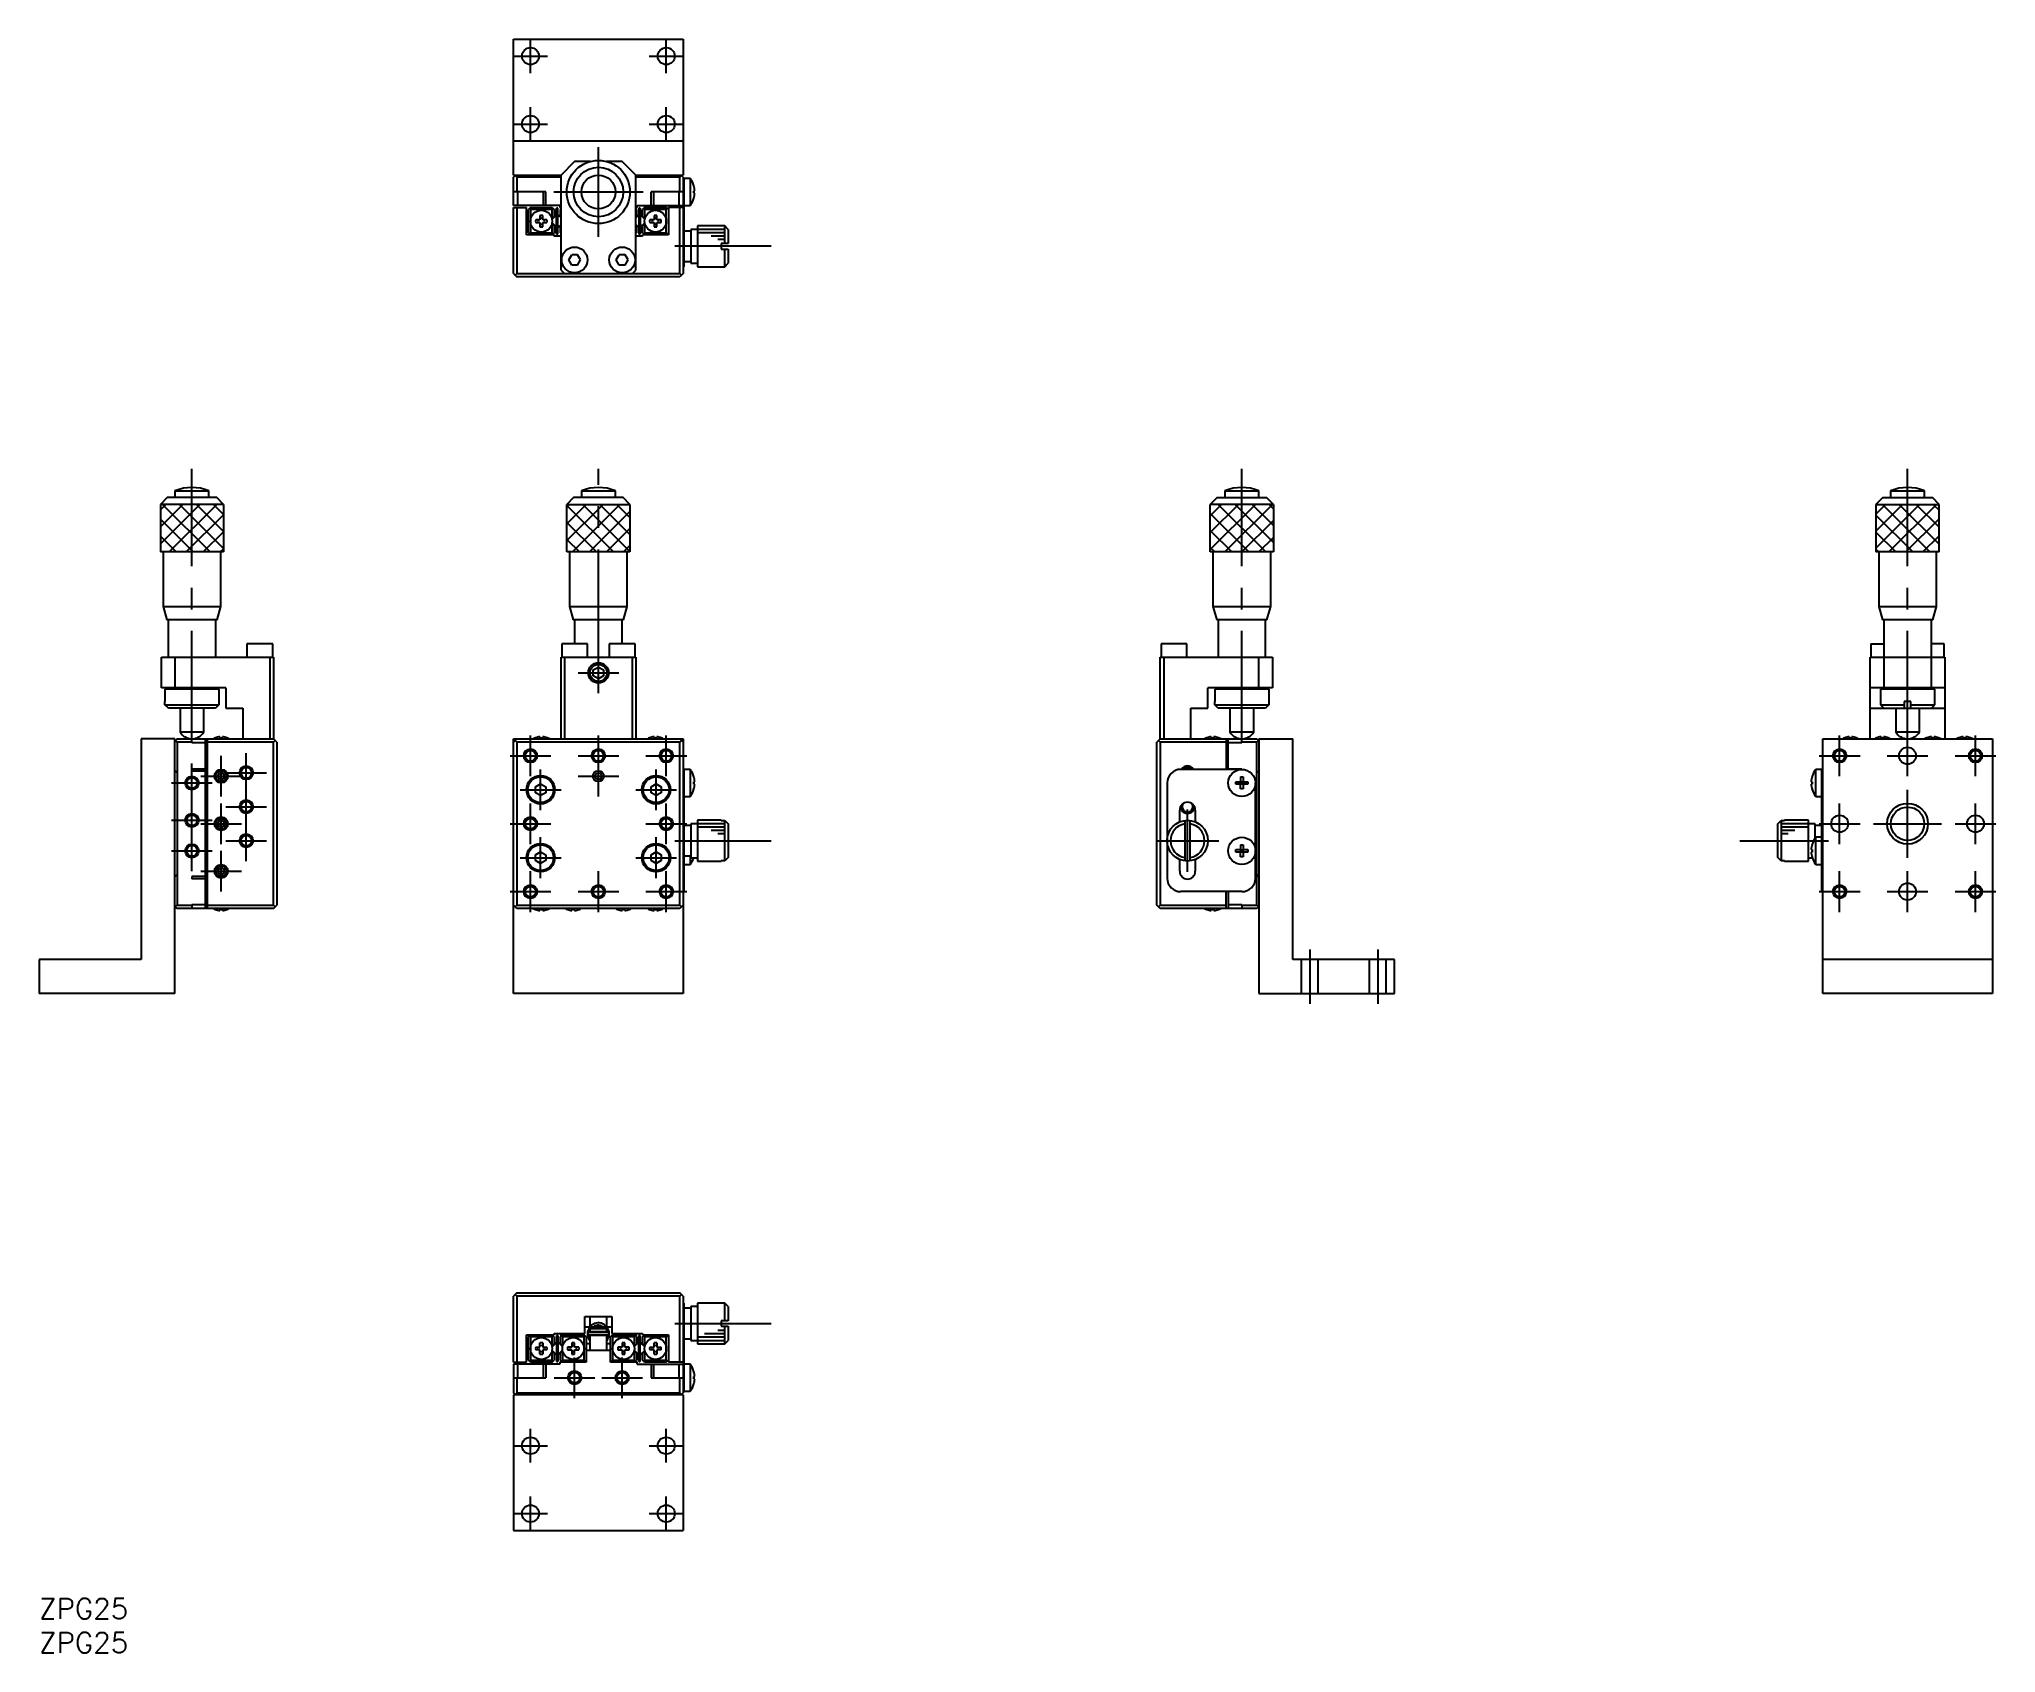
# Model space of a CAD drawing. Extents: x 0 to 288, y -8 to 230.
import ezdxf

# ---------------------------------------------------------------- set-up
doc = ezdxf.new("R2010")
doc.units = 0
doc.header["$LTSCALE"] = 0.5
doc.linetypes.add('CENTER', pattern=[50.8, 31.75, -6.35, 6.35, -6.35])
doc.linetypes.add('DASHED', pattern=[19.05, 12.7, -6.35])
for name, color, linetype in [('MSM_CENTER', 1, 'CENTER'), ('MSM_CONTINUOUS', 7, 'CONTINUOUS'), ('MSM_DASHED', 4, 'DASHED'), ('MSM_NARROW', 5, 'CONTINUOUS'), ('MSM_PART_NUMBER', 7, 'CONTINUOUS')]:
    doc.layers.add(name, color=color, linetype=linetype)
doc.styles.get("Standard").update_dxf_attribs({"font": 'txt.shx', "height": 3, "bigfont": 'bigfont.shx'})

# ---------------------------------------------------------------- blocks, each defined once
blk = doc.blocks.new('*U2')
at = {"layer": 'MSM_PART_NUMBER'}
blk.add_text('ZPG25', height=3, dxfattribs=at).set_placement((0, -3))
blk = doc.blocks.new('*U3')
at = {"layer": 'MSM_PART_NUMBER'}
blk.add_text('ZPG25', height=3, dxfattribs=at).set_placement((0, -8))

msp = doc.modelspace()

# ---------------------------------------------------------------- linework, layer by layer
at = {"layer": 'MSM_CENTER'}
for p, q in [((72.341844, 224.550827), (72.341844, 229.550827)), ((92.341844, 224.550827), (92.341844, 229.550827)), ((69.841844, 227.050827), (74.841844, 227.050827)), ((89.841844, 227.050827), (94.841844, 227.050827)), ((72.341844, 214.550827), (72.341844, 219.550827)), ((92.341844, 214.550827), (92.341844, 219.550827)), ((69.841844, 217.050827), (74.841844, 217.050827)), ((89.841844, 217.050827), (94.841844, 217.050827)), ((82.341844, 200.470827), (82.341844, 213.630827)), ((75.761844, 207.050827), (88.921844, 207.050827)), ((107.788121, 199.050827), (93.578403, 199.050827)), ((22.5, 126.555673), (22.5, 166.305673)), ((82.341844, 138.555673), (82.341844, 166.305673)), ((177.080141, 126.555673), (177.080141, 166.305673)), ((275.100236, 126.555673), (275.100236, 166.305673)), ((82.341844, 133.255673), (82.341844, 139.255673)), ((79.341844, 136.255673), (85.341844, 136.255673)), ((72.341844, 121.055673), (72.341844, 127.055673)), ((82.341844, 118.055673), (82.341844, 127.055673)), ((92.341844, 121.055673), (92.341844, 127.055673)), ((265.100236, 121.055673), (265.100236, 127.055673)), ((275.100236, 121.055673), (275.100236, 127.055673)), ((285.100236, 121.055673), (285.100236, 127.055673)), ((26.8, 118.055673), (26.8, 124.055673)), ((30.5, 108.555673), (30.5, 124.555673)), ((69.341844, 124.055673), (75.341844, 124.055673)), ((70.381844, 124.055673), (74.301844, 124.055673)), ((72.341844, 122.095673), (72.341844, 126.015673)), ((79.341844, 124.055673), (85.341844, 124.055673)), ((80.381844, 124.055673), (84.301844, 124.055673)), ((82.341844, 122.095673), (82.341844, 126.015673)), ((89.341844, 124.055673), (95.341844, 124.055673)), ((90.141844, 124.055673), (94.541844, 124.055673)), ((92.341844, 121.855673), (92.341844, 126.255673)), ((262.100236, 124.055673), (268.100236, 124.055673)), ((272.100236, 124.055673), (278.100236, 124.055673)), ((282.100236, 124.055673), (288.100236, 124.055673)), ((22.5, 107.055673), (22.5, 123.055673)), ((23.8, 121.055673), (29.8, 121.055673)), ((27.5, 121.555673), (33.5, 121.555673)), ((73.841844, 116.055673), (73.841844, 122.055673)), ((79.341844, 121.055673), (85.341844, 121.055673)), ((90.841844, 116.055673), (90.841844, 122.055673)), ((19.5, 120.055673), (25.5, 120.055673)), ((70.841844, 119.055673), (76.841844, 119.055673)), ((87.841844, 119.055673), (93.841844, 119.055673)), ((275.100236, 109.055673), (275.100236, 119.055673)), ((26.8, 111.055673), (26.8, 117.055673)), ((27.5, 116.555673), (33.5, 116.555673)), ((72.341844, 111.055673), (72.341844, 117.055673)), ((72.341844, 112.095673), (72.341844, 116.015673)), ((92.341844, 111.055673), (92.341844, 117.055673)), ((92.341844, 111.855673), (92.341844, 116.255673)), ((169.080141, 106.955673), (169.080141, 116.155673)), ((265.100236, 111.055673), (265.100236, 117.055673)), ((285.100236, 111.055673), (285.100236, 117.055673)), ((19.5, 114.555673), (25.5, 114.555673)), ((23.8, 114.055673), (29.8, 114.055673)), ((69.341844, 114.055673), (75.341844, 114.055673)), ((70.381844, 114.055673), (74.301844, 114.055673)), ((89.341844, 114.055673), (95.341844, 114.055673)), ((90.141844, 114.055673), (94.541844, 114.055673)), ((262.100236, 114.055673), (268.100236, 114.055673)), ((270.100236, 114.055673), (280.100236, 114.055673)), ((282.100236, 114.055673), (288.100236, 114.055673)), ((19.5, 110.055673), (25.5, 110.055673)), ((26.8, 104.055673), (26.8, 110.055673)), ((27.5, 111.555673), (33.5, 111.555673)), ((73.841844, 106.055673), (73.841844, 112.055673)), ((90.841844, 106.055673), (90.841844, 112.055673)), ((93.578403, 111.555673), (107.788121, 111.555673)), ((164.480141, 111.555673), (173.680141, 111.555673)), ((250.396828, 111.555673), (263.435415, 111.555673)), ((23.8, 107.055673), (29.8, 107.055673)), ((70.841844, 109.055673), (76.841844, 109.055673)), ((72.341844, 101.055673), (72.341844, 107.055673)), ((82.341844, 101.055673), (82.341844, 107.055673)), ((87.841844, 109.055673), (93.841844, 109.055673)), ((92.341844, 101.055673), (92.341844, 107.055673)), ((265.100236, 101.055673), (265.100236, 107.055673)), ((275.100236, 101.055673), (275.100236, 107.055673)), ((285.100236, 101.055673), (285.100236, 107.055673)), ((69.341844, 104.055673), (75.341844, 104.055673)), ((70.381844, 104.055673), (74.301844, 104.055673)), ((72.341844, 102.095673), (72.341844, 106.015673)), ((79.341844, 104.055673), (85.341844, 104.055673)), ((80.381844, 104.055673), (84.301844, 104.055673)), ((82.341844, 102.095673), (82.341844, 106.015673)), ((89.341844, 104.055673), (95.341844, 104.055673)), ((90.141844, 104.055673), (94.541844, 104.055673)), ((92.341844, 101.855673), (92.341844, 106.255673)), ((262.100236, 104.055673), (268.100236, 104.055673)), ((272.100236, 104.055673), (278.100236, 104.055673)), ((282.100236, 104.055673), (288.100236, 104.055673)), ((187.080141, 95.555673), (187.080141, 87.555673)), ((197.080141, 95.555673), (197.080141, 87.555673)), ((93.578403, 40.5), (107.788121, 40.5)), ((78.841844, 29.5), (78.841844, 35.5)), ((85.841844, 29.5), (85.841844, 35.5)), ((75.841844, 32.5), (81.841844, 32.5)), ((82.841844, 32.5), (88.841844, 32.5)), ((72.341844, 20), (72.341844, 25)), ((92.341844, 20), (92.341844, 25)), ((69.841844, 22.5), (74.841844, 22.5)), ((89.841844, 22.5), (94.841844, 22.5)), ((72.341844, 10), (72.341844, 15)), ((92.341844, 10), (92.341844, 15)), ((69.841844, 12.5), (74.841844, 12.5)), ((89.841844, 12.5), (94.841844, 12.5))]:
    msp.add_line(p, q, dxfattribs=at)
at = {"layer": 'MSM_CONTINUOUS'}
for p, q in [((69.841844, 229.550827), (94.841844, 229.550827)), ((69.841844, 209.550827), (69.841844, 229.550827)), ((94.841844, 229.550827), (94.841844, 209.550827)), ((94.841844, 214.550827), (69.841844, 214.550827)), ((78.841844, 211.550827), (76.841844, 209.550827)), ((81.170306, 211.550827), (78.841844, 211.550827)), ((85.841844, 211.550827), (83.513381, 211.550827)), ((87.841844, 209.550827), (85.841844, 211.550827)), ((69.841844, 209.550827), (76.841844, 209.550827)), ((69.841844, 209.250827), (70.141844, 209.550827)), ((69.841844, 205.050827), (69.841844, 209.250827)), ((70.091844, 209.500827), (70.341844, 209.250827)), ((70.341844, 209.250827), (70.341844, 207.050827)), ((76.841844, 209.250827), (70.341844, 209.250827)), ((74.841844, 209.250827), (74.541844, 209.550827)), ((76.841844, 195.550827), (76.841844, 209.550827)), ((87.841844, 195.550827), (87.841844, 209.550827)), ((87.841844, 209.550827), (94.841844, 209.550827)), ((94.341844, 209.250827), (87.841844, 209.250827)), ((90.141844, 209.550827), (89.841844, 209.250827)), ((94.341844, 209.250827), (94.591844, 209.500827)), ((94.341844, 207.050827), (94.341844, 209.250827)), ((94.841844, 209.250827), (94.541844, 209.550827)), ((94.841844, 209.250827), (94.841844, 195.050827)), ((95.839843, 209.050827), (94.841844, 209.050827)), ((94.941844, 209.050827), (94.941844, 196.050827)), ((95.839843, 209.050827), (95.839843, 205.050827)), ((96.411365, 207.937188), (96.415988, 207.939443)), ((74.591844, 207.050827), (69.841844, 207.050827)), ((76.641844, 205.050827), (69.841844, 205.050827)), ((69.841844, 195.050827), (69.841844, 204.750827)), ((69.841844, 204.750827), (71.741844, 204.750827)), ((70.341844, 204.750827), (70.341844, 195.050827)), ((70.441844, 207.050827), (70.441844, 205.050827)), ((71.741844, 200.750827), (71.741844, 204.750827)), ((72.341844, 204.750827), (72.041844, 204.450827)), ((72.341844, 204.450827), (72.191844, 204.600827)), ((72.341844, 204.750827), (75.541844, 204.750827)), ((74.241844, 205.050827), (74.241844, 207.050827)), ((74.591844, 205.050827), (74.591844, 207.050827)), ((75.541844, 204.750827), (75.841844, 204.450827)), ((75.691844, 204.600827), (75.541844, 204.450827)), ((76.191844, 200.850827), (76.191844, 204.650827)), ((76.391844, 204.650827), (76.191844, 204.650827)), ((76.391844, 200.850827), (76.391844, 204.650827)), ((76.641844, 205.050827), (76.641844, 204.750827)), ((76.641844, 204.750827), (76.841844, 204.750827)), ((87.841844, 204.750827), (88.041844, 204.750827)), ((88.041844, 204.750827), (88.041844, 205.050827)), ((88.041844, 205.050827), (94.841844, 205.050827)), ((88.291844, 204.650827), (88.291844, 200.850827)), ((88.491844, 204.650827), (88.291844, 204.650827)), ((88.491844, 204.650827), (88.491844, 200.850827)), ((89.141844, 204.750827), (88.841844, 204.450827)), ((89.141844, 204.450827), (88.991844, 204.600827)), ((89.141844, 204.750827), (92.341844, 204.750827)), ((90.091844, 205.050827), (90.091844, 207.050827)), ((94.841844, 207.050827), (90.091844, 207.050827)), ((90.441844, 207.050827), (90.441844, 205.050827)), ((92.341844, 204.750827), (92.641844, 204.450827)), ((92.491844, 204.600827), (92.341844, 204.450827)), ((92.641844, 204.750827), (92.641844, 200.750827)), ((94.841844, 204.750827), (92.641844, 204.750827)), ((94.241844, 205.050827), (94.241844, 207.050827)), ((94.341844, 195.050827), (94.341844, 204.750827)), ((94.941844, 205.050827), (95.839843, 205.050827)), ((96.411365, 206.870827), (96.411365, 207.230827)), ((96.411365, 207.230827), (96.531703, 207.230827)), ((96.531703, 206.870827), (96.411365, 206.870827)), ((96.415988, 206.162211), (96.411365, 206.164465)), ((72.026545, 203.250827), (71.741844, 203.535527)), ((71.741844, 201.966126), (72.026545, 202.250827)), ((72.026545, 203.250827), (72.026545, 202.250827)), ((72.041844, 201.050827), (72.041844, 204.450827)), ((75.541844, 204.450827), (72.341844, 204.450827)), ((72.341844, 204.450827), (72.341844, 201.050827)), ((73.741844, 202.950827), (73.115708, 202.950827)), ((73.115708, 202.550827), (73.741844, 202.550827)), ((73.741844, 203.576962), (73.741844, 202.950827)), ((73.741844, 202.550827), (73.741844, 201.924691)), ((74.141844, 202.950827), (74.141844, 203.576962)), ((74.767979, 202.950827), (74.141844, 202.950827)), ((74.141844, 201.924691), (74.141844, 202.550827)), ((74.141844, 202.550827), (74.767979, 202.550827)), ((75.501188, 203.109219), (75.841844, 203.449875)), ((75.841844, 202.051778), (75.501188, 202.392434)), ((76.132745, 203.652388), (75.516245, 203.035888)), ((75.516245, 202.465765), (76.132745, 201.849265)), ((76.1681, 201.849265), (75.521413, 202.495952)), ((75.541844, 203.149875), (75.541844, 204.450827)), ((75.541844, 201.050827), (75.541844, 202.351778)), ((75.841844, 204.450827), (75.841844, 203.449875)), ((75.841844, 202.051778), (75.841844, 201.050827)), ((76.415587, 203.652388), (76.841844, 203.226131)), ((76.841844, 203.261487), (76.450943, 203.652388)), ((76.450943, 201.849265), (76.841844, 202.240166)), ((76.841844, 204.550827), (76.741844, 204.450827)), ((76.741844, 203.449875), (76.741844, 204.450827)), ((76.741844, 203.449875), (76.841844, 203.349875)), ((76.841844, 202.151778), (76.741844, 202.051778)), ((76.741844, 201.050827), (76.741844, 202.051778)), ((87.941844, 204.450827), (87.841844, 204.550827)), ((87.841844, 203.226131), (88.2681, 203.652388)), ((88.232745, 203.652388), (87.841844, 203.261487)), ((87.841844, 203.349875), (87.941844, 203.449875)), ((87.841844, 202.240166), (88.232745, 201.849265)), ((87.941844, 202.051778), (87.841844, 202.151778)), ((87.941844, 204.450827), (87.941844, 203.449875)), ((87.941844, 202.051778), (87.941844, 201.050827)), ((89.162274, 202.495952), (88.515587, 201.849265)), ((89.167442, 203.035888), (88.550943, 203.652388)), ((88.550943, 201.849265), (89.167442, 202.465765)), ((88.841844, 203.449875), (88.841844, 204.450827)), ((88.841844, 203.449875), (89.1825, 203.10922)), ((89.1825, 202.392433), (88.841844, 202.051778)), ((88.841844, 201.050827), (88.841844, 202.051778)), ((92.341844, 204.450827), (89.141844, 204.450827)), ((89.141844, 204.450827), (89.141844, 203.149875)), ((89.141844, 202.351778), (89.141844, 201.050827)), ((90.541844, 202.950827), (89.915708, 202.950827)), ((89.915708, 202.550827), (90.541844, 202.550827)), ((90.541844, 203.576962), (90.541844, 202.950827)), ((90.541844, 202.550827), (90.541844, 201.924691)), ((90.941844, 202.950827), (90.941844, 203.576962)), ((91.567979, 202.950827), (90.941844, 202.950827)), ((90.941844, 201.924691), (90.941844, 202.550827)), ((90.941844, 202.550827), (91.567979, 202.550827)), ((92.341844, 201.050827), (92.341844, 204.450827)), ((96.941844, 202.050827), (96.941844, 196.050827)), ((100.941844, 202.050827), (96.941844, 202.050827)), ((100.941844, 199.450827), (100.941844, 202.050827)), ((101.441844, 201.550827), (100.941844, 202.050827)), ((75.841844, 200.750827), (71.741844, 200.750827)), ((72.041844, 201.050827), (72.341844, 200.750827)), ((72.191844, 200.900827), (72.341844, 201.050827)), ((72.341844, 201.050827), (75.541844, 201.050827)), ((75.541844, 201.050827), (75.691844, 200.900827)), ((75.841844, 201.050827), (75.541844, 200.750827)), ((75.841844, 200.550827), (75.841844, 200.750827)), ((76.841844, 200.550827), (75.841844, 200.550827)), ((76.191844, 200.850827), (76.391844, 200.850827)), ((76.741844, 201.050827), (76.841844, 200.950827)), ((87.841844, 200.950827), (87.941844, 201.050827)), ((88.841844, 200.550827), (87.841844, 200.550827)), ((88.291844, 200.850827), (88.491844, 200.850827)), ((88.841844, 201.050827), (89.141844, 200.750827)), ((88.841844, 200.750827), (88.841844, 200.550827)), ((92.641844, 200.750827), (88.841844, 200.750827)), ((88.991844, 200.900827), (89.141844, 201.050827)), ((89.141844, 201.050827), (92.341844, 201.050827)), ((92.341844, 201.050827), (92.491844, 200.900827)), ((92.641844, 201.050827), (92.341844, 200.750827)), ((95.941844, 201.300827), (94.941844, 201.300827)), ((95.941844, 201.550827), (95.941844, 196.550827)), ((96.941844, 201.550827), (95.941844, 201.550827)), ((100.441844, 199.450827), (100.441844, 198.650827)), ((101.441844, 199.450827), (100.441844, 199.450827)), ((101.441844, 201.550827), (101.441844, 199.450827)), ((77.975818, 197.050827), (78.408831, 197.800827)), ((78.408831, 196.300827), (77.975818, 197.050827)), ((79.274856, 197.800827), (78.408831, 197.800827)), ((79.274856, 196.300827), (78.408831, 196.300827)), ((79.707869, 197.050827), (79.274856, 197.800827)), ((79.274856, 196.300827), (79.707869, 197.050827)), ((84.975818, 197.050827), (85.408831, 197.800827)), ((85.408831, 196.300827), (84.975818, 197.050827)), ((86.274856, 197.800827), (85.408831, 197.800827)), ((86.274856, 196.300827), (85.408831, 196.300827)), ((86.707869, 197.050827), (86.274856, 197.800827)), ((86.274856, 196.300827), (86.707869, 197.050827)), ((94.941844, 196.050827), (94.841844, 196.050827)), ((94.941844, 196.800827), (95.941844, 196.800827)), ((95.941844, 196.550827), (96.941844, 196.550827)), ((96.941844, 196.050827), (100.941844, 196.050827)), ((100.441844, 198.650827), (101.441844, 198.650827)), ((100.941844, 196.050827), (100.941844, 198.650827)), ((100.941844, 196.050827), (101.441844, 196.550827)), ((101.441844, 198.650827), (101.441844, 196.550827)), ((69.841844, 195.050827), (70.341844, 194.550827)), ((70.091844, 194.800827), (70.341844, 195.050827)), ((70.341844, 195.050827), (94.341844, 195.050827)), ((94.341844, 194.550827), (70.341844, 194.550827)), ((76.841844, 195.550827), (77.341844, 195.050827)), ((87.341844, 195.050827), (87.841844, 195.550827)), ((94.341844, 195.050827), (94.591844, 194.800827)), ((94.841844, 195.050827), (94.341844, 194.550827)), ((18.85, 162.055673), (17.85, 161.055673)), ((26.15, 162.055673), (18.85, 162.055673)), ((20, 163.055673), (25, 163.055673)), ((20, 163.055673), (20, 162.055673)), ((25, 162.055673), (25, 163.055673)), ((27.15, 161.055673), (26.15, 162.055673)), ((78.691844, 162.055673), (77.691844, 161.055673)), ((85.991844, 162.055673), (78.691844, 162.055673)), ((79.841844, 163.055673), (84.841844, 163.055673)), ((79.841844, 163.055673), (79.841844, 162.055673)), ((84.841844, 162.055673), (84.841844, 163.055673)), ((86.991844, 161.055673), (85.991844, 162.055673)), ((173.430141, 162.055673), (172.430141, 161.055673)), ((173.430141, 162.055673), (180.730141, 162.055673)), ((174.580141, 163.055673), (174.580141, 162.055673)), ((174.580141, 163.055673), (179.580141, 163.055673)), ((179.580141, 162.055673), (179.580141, 163.055673)), ((181.730141, 161.055673), (180.730141, 162.055673)), ((271.450236, 162.055673), (270.450236, 161.055673)), ((271.450236, 162.055673), (278.750236, 162.055673)), ((272.600236, 163.055673), (272.600236, 162.055673)), ((272.600236, 163.055673), (277.600236, 163.055673)), ((277.600236, 162.055673), (277.600236, 163.055673)), ((279.750236, 161.055673), (278.750236, 162.055673)), ((27.15, 161.055673), (17.85, 161.055673)), ((17.85, 161.055673), (17.85, 154.055673)), ((27.15, 161.055673), (27.15, 154.055673)), ((77.691844, 154.055673), (77.691844, 161.055673)), ((77.691844, 161.055673), (86.991844, 161.055673)), ((86.991844, 161.055673), (86.991844, 154.055673)), ((181.730141, 161.055673), (172.430141, 161.055673)), ((172.430141, 154.055673), (172.430141, 161.055673)), ((181.730141, 161.055673), (181.730141, 154.055673)), ((270.450236, 161.055673), (270.450236, 154.055673)), ((270.450236, 161.055673), (279.750236, 161.055673)), ((279.750236, 154.055673), (279.750236, 161.055673)), ((27.15, 154.055673), (17.85, 154.055673)), ((18.25, 154.055673), (18.25, 146.055673)), ((26.75, 146.055673), (26.75, 154.055673)), ((86.991844, 154.055673), (77.691844, 154.055673)), ((78.091844, 154.055673), (78.091844, 146.055673)), ((86.591844, 146.055673), (86.591844, 154.055673)), ((181.730141, 154.055673), (172.430141, 154.055673)), ((172.830141, 154.055673), (172.830141, 146.055673)), ((181.330141, 146.055673), (181.330141, 154.055673)), ((279.750236, 154.055673), (270.450236, 154.055673)), ((270.850236, 154.055673), (270.850236, 146.055673)), ((279.350236, 146.055673), (279.350236, 154.055673)), ((18.25, 146.055673), (26.75, 146.055673)), ((18.25, 146.055673), (18.8, 144.055673)), ((26.2, 144.055673), (18.8, 144.055673)), ((19, 144.055673), (19, 138.555673)), ((26, 138.555673), (26, 144.055673)), ((26.2, 144.055673), (26.75, 146.055673)), ((78.091844, 146.055673), (78.641844, 144.055673)), ((78.091844, 146.055673), (86.591844, 146.055673)), ((86.041844, 144.055673), (78.641844, 144.055673)), ((78.841844, 144.055673), (78.841844, 140.555673)), ((85.841844, 140.555673), (85.841844, 144.055673)), ((86.041844, 144.055673), (86.591844, 146.055673)), ((172.830141, 146.055673), (173.380141, 144.055673)), ((172.830141, 146.055673), (181.330141, 146.055673)), ((180.780141, 144.055673), (173.380141, 144.055673)), ((173.580141, 144.055673), (173.580141, 138.555673)), ((180.580141, 138.555673), (180.580141, 144.055673)), ((180.780141, 144.055673), (181.330141, 146.055673)), ((270.850236, 146.055673), (279.350236, 146.055673)), ((270.850236, 146.055673), (271.400236, 144.055673)), ((278.800236, 144.055673), (271.400236, 144.055673)), ((271.600236, 144.055673), (271.600236, 134.055673)), ((278.600236, 134.055673), (278.600236, 144.055673)), ((278.800236, 144.055673), (279.350236, 146.055673)), ((18, 134.055673), (18, 138.555673)), ((18, 138.555673), (34.5, 138.555673)), ((20, 138.555673), (20, 134.055673)), ((34.4, 140.555673), (30.6, 140.555673)), ((30.6, 140.555673), (30.6, 138.555673)), ((34, 126.555673), (34, 138.555673)), ((34.4, 138.555673), (34.4, 140.555673)), ((34.5, 138.555673), (34.5, 126.555673)), ((76.841844, 126.555673), (76.841844, 138.555673)), ((76.841844, 138.555673), (87.841844, 138.555673)), ((76.941844, 140.555673), (76.941844, 138.555673)), ((80.741844, 140.555673), (76.941844, 140.555673)), ((77.341844, 138.555673), (77.341844, 126.555673)), ((80.741844, 138.555673), (80.741844, 140.555673)), ((83.941844, 140.555673), (83.941844, 138.555673)), ((87.741844, 140.555673), (83.941844, 140.555673)), ((87.341844, 126.555673), (87.341844, 138.555673)), ((87.741844, 138.555673), (87.741844, 140.555673)), ((87.841844, 138.555673), (87.841844, 126.555673)), ((165.080141, 126.555673), (165.080141, 138.555673)), ((165.080141, 138.555673), (181.580141, 138.555673)), ((165.180141, 140.555673), (165.180141, 138.555673)), ((168.980141, 140.555673), (165.180141, 140.555673)), ((165.580141, 138.555673), (165.580141, 126.555673)), ((168.980141, 138.555673), (168.980141, 140.555673)), ((179.580141, 134.055673), (179.580141, 138.555673)), ((181.580141, 138.555673), (181.580141, 134.055673)), ((269.600236, 126.555673), (269.600236, 138.555673)), ((269.600236, 138.555673), (280.600236, 138.555673)), ((269.700236, 140.555673), (269.700236, 138.555673)), ((269.700236, 140.555673), (271.600236, 140.555673)), ((280.500236, 140.555673), (278.600236, 140.555673)), ((280.500236, 138.555673), (280.500236, 140.555673)), ((280.600236, 138.555673), (280.600236, 126.555673)), ((81.591844, 136.688686), (82.341844, 137.121699)), ((81.591844, 135.82266), (81.591844, 136.688686)), ((82.341844, 135.389648), (81.591844, 135.82266)), ((82.341844, 137.121699), (83.091844, 136.688686)), ((83.091844, 135.82266), (82.341844, 135.389648)), ((83.091844, 136.688686), (83.091844, 135.82266)), ((27.5, 134.055673), (18, 134.055673)), ((18.7, 134.055673), (18.5, 133.855673)), ((26.5, 133.855673), (18.5, 133.855673)), ((18.5, 133.855673), (18.5, 132.055673)), ((26.5, 133.855673), (26.3, 134.055673)), ((26.5, 132.055673), (26.5, 133.855673)), ((27.5, 134.055673), (27.5, 131.055673)), ((172.080141, 131.055673), (172.080141, 134.055673)), ((181.580141, 134.055673), (172.080141, 134.055673)), ((173.280141, 134.055673), (173.080141, 133.855673)), ((173.080141, 133.855673), (173.080141, 132.055673)), ((181.080141, 133.855673), (173.080141, 133.855673)), ((181.080141, 133.855673), (180.880141, 134.055673)), ((181.080141, 132.055673), (181.080141, 133.855673)), ((280.600236, 134.055673), (269.600236, 134.055673)), ((271.300236, 134.055673), (271.100236, 133.855673)), ((279.100236, 133.855673), (271.100236, 133.855673)), ((271.100236, 133.855673), (271.100236, 131.555673)), ((279.100236, 133.855673), (278.900236, 134.055673)), ((279.100236, 131.555673), (279.100236, 133.855673)), ((18.531373, 132.055673), (18.5, 132.055673)), ((18.531373, 131.555673), (18.531373, 132.055673)), ((18.531373, 131.555673), (26.468627, 131.555673)), ((19.035898, 131.055673), (18.531373, 131.555673)), ((25.964101, 131.055673), (19.035898, 131.055673)), ((20.75, 131.055673), (20.75, 127.555673)), ((24.25, 127.555673), (24.25, 131.055673)), ((26.468627, 131.555673), (25.964101, 131.055673)), ((26.5, 132.055673), (26.468627, 132.055673)), ((26.468627, 132.055673), (26.468627, 131.555673)), ((27.5, 131.055673), (30, 131.055673)), ((30, 131.055673), (30, 126.555673)), ((169.580141, 131.055673), (172.080141, 131.055673)), ((169.580141, 126.555673), (169.580141, 131.055673)), ((173.111515, 132.055673), (173.080141, 132.055673)), ((173.111514, 131.555673), (173.111514, 132.055673)), ((173.111514, 131.555673), (181.048768, 131.555673)), ((173.61604, 131.055673), (173.111514, 131.555673)), ((180.544243, 131.055673), (173.61604, 131.055673)), ((175.330141, 131.055673), (175.330141, 127.555673)), ((178.830141, 127.555673), (178.830141, 131.055673)), ((181.048768, 131.555673), (180.544243, 131.055673)), ((181.048768, 132.055673), (181.048768, 131.555673)), ((181.080141, 132.055673), (181.048768, 132.055673)), ((269.600236, 131.055673), (274.600235, 131.055673)), ((271.100236, 131.555673), (274.600235, 131.555673)), ((271.100236, 131.555673), (271.600236, 131.055673)), ((273.350236, 131.055673), (273.350236, 127.555673)), ((275.600235, 132.055673), (274.600235, 132.055673)), ((274.600235, 132.055673), (274.600235, 131.055673)), ((274.630932, 131.055673), (280.600236, 131.055673)), ((275.600235, 131.055673), (275.600235, 132.055673)), ((275.600235, 131.555673), (279.100236, 131.555673)), ((276.850236, 127.555673), (276.850236, 131.055673)), ((278.600236, 131.055673), (279.100236, 131.555673)), ((24.25, 127.555673), (20.75, 127.555673)), ((26.6, 126.839622), (26.6, 126.706737)), ((27, 126.706737), (27, 126.839622)), ((73.741844, 126.839622), (73.741844, 126.706737)), ((74.141844, 126.706737), (74.141844, 126.839622)), ((90.541844, 126.839622), (90.541844, 126.706737)), ((90.941844, 126.706737), (90.941844, 126.839622)), ((172.580141, 126.839622), (172.580141, 126.706737)), ((172.980141, 126.706737), (172.980141, 126.839622)), ((178.830141, 127.555673), (175.330141, 127.555673)), ((266.500236, 126.839622), (266.500236, 126.706737)), ((266.900236, 126.706737), (266.900236, 126.839622)), ((271.200236, 126.706737), (271.200236, 126.839622)), ((271.600236, 126.839622), (271.600236, 126.706737)), ((276.850236, 127.555673), (273.350236, 127.555673)), ((278.600236, 126.706737), (278.600236, 126.839622)), ((279.000236, 126.839622), (279.000236, 126.706737)), ((283.300236, 126.839622), (283.300236, 126.706737)), ((283.700236, 126.706737), (283.700236, 126.839622)), ((15, 126.555673), (15, 94.055673)), ((20, 126.555673), (15, 126.555673)), ((20, 89.055673), (20, 126.555673)), ((20.3, 126.555673), (20, 126.255673)), ((20.3, 126.055673), (20.05, 126.305673)), ((20.3, 126.555673), (34.5, 126.555673)), ((22.5, 126.055673), (20.3, 126.055673)), ((20.3, 126.055673), (20.3, 102.055673)), ((22.5, 125.955673), (22.5, 126.555673)), ((24.5, 125.955673), (22.5, 125.955673)), ((24.5, 101.555673), (24.5, 126.555673)), ((24.8, 101.555673), (24.8, 126.555673)), ((34.5, 126.055673), (24.8, 126.055673)), ((25.95, 126.706737), (25.973864, 126.706737)), ((26.6, 126.706737), (27, 126.706737)), ((27.626136, 126.706737), (27.65, 126.706737)), ((35, 126.055673), (34.5, 126.555673)), ((34.5, 126.055673), (34.75, 126.305673)), ((34.5, 102.055673), (34.5, 126.055673)), ((35, 126.055673), (35, 102.055673)), ((69.841844, 89.055673), (69.841844, 126.555673)), ((69.841844, 126.555673), (94.841844, 126.555673)), ((69.841844, 126.055673), (70.341844, 126.555673)), ((70.341844, 126.055673), (70.091844, 126.305673)), ((70.341844, 126.055673), (70.341844, 102.055673)), ((94.341844, 126.055673), (70.341844, 126.055673)), ((73.091844, 126.706737), (73.115708, 126.706737)), ((73.741844, 126.706737), (74.141844, 126.706737)), ((74.767979, 126.706737), (74.791844, 126.706737)), ((89.891844, 126.706737), (89.915708, 126.706737)), ((90.541844, 126.706737), (90.941844, 126.706737)), ((91.567979, 126.706737), (91.591844, 126.706737)), ((94.341844, 126.555673), (94.841844, 126.055673)), ((94.591844, 126.305673), (94.341844, 126.055673)), ((94.341844, 102.055673), (94.341844, 126.055673)), ((94.841844, 126.555673), (94.841844, 89.055673)), ((165.080141, 126.555673), (164.580141, 126.055673)), ((164.580141, 102.055673), (164.580141, 126.055673)), ((164.830141, 126.305673), (165.080141, 126.055673)), ((165.080141, 126.555673), (179.280141, 126.555673)), ((165.080141, 126.055673), (165.080141, 102.055673)), ((174.780141, 126.055673), (165.080141, 126.055673)), ((171.930141, 126.706737), (171.954006, 126.706737)), ((172.580141, 126.706737), (172.980141, 126.706737)), ((173.606277, 126.706737), (173.630141, 126.706737)), ((174.780141, 126.555673), (174.780141, 122.055673)), ((175.080141, 122.055673), (175.080141, 126.555673)), ((177.080141, 125.955673), (175.080141, 125.955673)), ((177.080141, 125.955673), (177.080141, 126.555673)), ((179.280141, 126.055673), (177.080141, 126.055673)), ((179.280141, 126.555673), (179.580141, 126.255673)), ((179.530141, 126.305673), (179.280141, 126.055673)), ((179.280141, 102.055673), (179.280141, 126.055673)), ((179.580141, 126.555673), (184.580141, 126.555673)), ((179.580141, 126.555673), (179.580141, 89.055673)), ((184.580141, 94.055673), (184.580141, 126.555673)), ((262.600236, 126.555673), (287.600236, 126.555673)), ((262.600236, 89.055673), (262.600236, 126.555673)), ((265.850236, 126.706737), (265.8741, 126.706737)), ((266.500236, 126.706737), (266.900236, 126.706737)), ((267.526371, 126.706737), (267.550236, 126.706737)), ((270.5741, 126.706737), (270.550236, 126.706737)), ((271.600236, 126.706737), (271.200236, 126.706737)), ((272.250236, 126.706737), (272.226371, 126.706737)), ((277.9741, 126.706737), (277.950236, 126.706737)), ((279.000236, 126.706737), (278.600236, 126.706737)), ((279.650236, 126.706737), (279.626371, 126.706737)), ((282.650236, 126.706737), (282.6741, 126.706737)), ((283.300236, 126.706737), (283.700236, 126.706737)), ((284.326371, 126.706737), (284.350236, 126.706737)), ((287.600236, 126.555673), (287.600236, 89.055673)), ((20, 121.855673), (20.3, 121.555673)), ((22.5, 122.155673), (24.5, 122.155673)), ((22.5, 121.805673), (22.5, 122.155673)), ((24.5, 121.805673), (22.5, 121.805673)), ((26.280385, 121.055673), (26.540192, 121.505673)), ((26.540192, 120.605673), (26.280385, 121.055673)), ((26.540192, 121.505673), (27.059808, 121.505673)), ((27.059808, 121.505673), (27.319615, 121.055673)), ((27.319615, 121.055673), (27.059808, 120.605673)), ((95.839843, 122.055673), (94.841844, 122.055673)), ((94.941844, 122.055673), (94.941844, 104.055673)), ((95.839843, 122.055673), (95.839843, 118.055673)), ((177.080141, 122.055673), (168.080141, 122.055673)), ((175.080141, 122.155673), (177.080141, 122.155673)), ((177.080141, 122.055673), (177.080141, 122.155673)), ((179.280141, 121.555673), (179.580141, 121.855673)), ((262.600236, 122.055673), (261.602237, 122.055673)), ((261.602237, 118.055673), (261.602237, 122.055673)), ((262.500236, 104.055673), (262.500236, 122.055673)), ((27.059808, 120.605673), (26.540192, 120.605673)), ((73.091844, 119.488686), (73.841844, 119.921699)), ((73.091844, 118.62266), (73.091844, 119.488686)), ((73.841844, 118.189648), (73.091844, 118.62266)), ((73.841844, 119.921699), (74.591844, 119.488686)), ((74.591844, 118.62266), (73.841844, 118.189648)), ((74.591844, 119.488686), (74.591844, 118.62266)), ((90.091844, 119.488686), (90.841844, 119.921699)), ((90.091844, 118.62266), (90.091844, 119.488686)), ((90.841844, 118.189648), (90.091844, 118.62266)), ((90.841844, 119.921699), (91.591844, 119.488686)), ((91.591844, 118.62266), (90.841844, 118.189648)), ((91.591844, 119.488686), (91.591844, 118.62266)), ((96.411365, 120.942035), (96.415988, 120.944289)), ((96.411365, 120.235673), (96.531703, 120.235673)), ((96.411365, 119.875673), (96.411365, 120.235673)), ((96.531703, 119.875673), (96.411365, 119.875673)), ((96.415988, 119.167057), (96.411365, 119.169312)), ((166.080141, 120.055673), (166.080141, 106.055673)), ((176.19378, 120.235673), (176.900141, 120.235673)), ((176.19378, 119.875673), (176.19378, 120.235673)), ((176.900141, 119.875673), (176.19378, 119.875673)), ((176.900141, 120.942035), (177.260141, 120.942035)), ((176.900141, 120.942035), (176.900141, 120.235673)), ((176.910514, 120.225301), (176.900141, 120.235673)), ((176.910514, 119.886045), (176.900141, 119.875673)), ((176.900141, 119.169312), (176.900141, 119.875673)), ((177.260141, 119.169312), (176.900141, 119.169312)), ((176.910514, 120.225301), (177.249769, 120.225301)), ((176.910514, 119.886045), (176.910514, 120.225301)), ((177.249769, 119.886045), (176.910514, 119.886045)), ((177.249769, 120.225301), (177.260141, 120.235673)), ((177.249769, 120.225301), (177.249769, 119.886045)), ((177.249769, 119.886045), (177.260141, 119.875673)), ((177.260141, 120.942035), (177.260141, 120.235673)), ((177.260141, 120.235673), (177.966503, 120.235673)), ((177.260141, 119.875673), (177.260141, 119.169312)), ((177.966503, 119.875673), (177.260141, 119.875673)), ((177.966503, 120.235673), (177.966503, 119.875673)), ((179.080141, 106.055673), (179.080141, 120.055673)), ((260.910377, 120.235673), (261.030714, 120.235673)), ((261.030714, 119.875673), (260.910377, 119.875673)), ((261.026092, 120.944289), (261.030714, 120.942035)), ((261.030714, 119.169312), (261.026092, 119.167057)), ((261.030714, 120.235673), (261.030714, 119.875673)), ((94.941844, 118.055673), (95.839843, 118.055673)), ((167.930141, 114.326503), (167.930141, 116.055673)), ((170.230141, 116.055673), (170.230141, 114.326503)), ((261.602237, 118.055673), (262.500236, 118.055673)), ((26.280385, 114.055673), (26.540192, 114.505673)), ((26.540192, 113.605673), (26.280385, 114.055673)), ((26.540192, 114.505673), (27.059808, 114.505673)), ((27.059808, 113.605673), (26.540192, 113.605673)), ((27.059808, 114.505673), (27.319615, 114.055673)), ((27.319615, 114.055673), (27.059808, 113.605673)), ((95.941844, 113.805673), (94.941844, 113.805673)), ((95.941844, 114.055673), (95.941844, 109.055673)), ((96.941844, 114.055673), (95.941844, 114.055673)), ((96.941844, 114.555673), (96.941844, 108.555673)), ((100.441844, 114.555673), (96.941844, 114.555673)), ((100.441844, 114.555673), (100.441844, 114.528887)), ((100.441844, 114.528887), (100.941844, 114.528887)), ((100.941844, 108.582459), (100.941844, 114.528887)), ((100.941844, 114.528887), (101.441844, 114.023466)), ((101.441844, 114.023466), (101.441844, 109.087881)), ((168.680141, 114.528887), (168.680141, 108.582459)), ((169.480141, 108.582459), (169.480141, 114.528887)), ((256.000236, 114.023466), (256.500236, 114.528887)), ((256.000236, 109.087881), (256.000236, 114.023466)), ((256.500236, 114.528887), (256.500236, 108.582459)), ((256.500236, 114.528887), (257.000236, 114.528887)), ((257.000236, 114.528887), (257.000236, 114.555673)), ((260.500236, 114.555673), (257.000236, 114.555673)), ((260.500236, 108.555673), (260.500236, 114.555673)), ((261.500236, 114.055673), (260.500236, 114.055673)), ((261.500236, 111.921149), (261.500236, 114.055673)), ((262.500236, 113.805673), (261.500236, 113.805673)), ((73.091844, 109.488686), (73.841844, 109.921699)), ((73.091844, 108.62266), (73.091844, 109.488686)), ((73.841844, 109.921699), (74.591844, 109.488686)), ((74.591844, 109.488686), (74.591844, 108.62266)), ((90.091844, 109.488686), (90.841844, 109.921699)), ((90.091844, 108.62266), (90.091844, 109.488686)), ((90.841844, 109.921699), (91.591844, 109.488686)), ((91.591844, 109.488686), (91.591844, 108.62266)), ((176.19378, 110.235673), (176.900141, 110.235673)), ((176.19378, 109.875673), (176.19378, 110.235673)), ((176.900141, 109.875673), (176.19378, 109.875673)), ((176.900141, 110.942035), (177.260141, 110.942035)), ((176.900141, 110.942035), (176.900141, 110.235673)), ((176.910514, 110.225301), (176.900141, 110.235673)), ((176.910514, 109.886045), (176.900141, 109.875673)), ((176.900141, 109.169312), (176.900141, 109.875673)), ((176.910514, 110.225301), (177.249769, 110.225301)), ((176.910514, 109.886045), (176.910514, 110.225301)), ((177.249769, 109.886045), (176.910514, 109.886045)), ((177.249769, 110.225301), (177.260141, 110.235673)), ((177.249769, 110.225301), (177.249769, 109.886045)), ((177.249769, 109.886045), (177.260141, 109.875673)), ((177.260141, 110.942035), (177.260141, 110.235673)), ((177.260141, 110.235673), (177.966503, 110.235673)), ((177.260141, 109.875673), (177.260141, 109.169312)), ((177.966503, 109.875673), (177.260141, 109.875673)), ((177.966503, 110.235673), (177.966503, 109.875673)), ((260.910377, 110.235673), (261.030714, 110.235673)), ((261.030714, 109.875673), (260.910377, 109.875673)), ((261.026092, 110.944289), (261.030714, 110.942035)), ((261.030714, 110.235673), (261.030714, 109.875673)), ((262.500236, 112.055673), (261.602237, 112.055673)), ((261.602237, 108.055673), (261.602237, 112.055673)), ((26.280385, 107.055673), (26.540192, 107.505673)), ((26.540192, 106.605673), (26.280385, 107.055673)), ((26.540192, 107.505673), (27.059808, 107.505673)), ((27.059808, 106.605673), (26.540192, 106.605673)), ((27.059808, 107.505673), (27.319615, 107.055673)), ((27.319615, 107.055673), (27.059808, 106.605673)), ((73.841844, 108.189648), (73.091844, 108.62266)), ((74.591844, 108.62266), (73.841844, 108.189648)), ((90.841844, 108.189648), (90.091844, 108.62266)), ((91.591844, 108.62266), (90.841844, 108.189648)), ((94.941844, 109.305673), (95.941844, 109.305673)), ((94.941844, 108.055673), (95.839843, 108.055673)), ((95.839843, 109.305673), (95.839843, 108.055673)), ((95.941844, 109.055673), (96.941844, 109.055673)), ((96.941844, 108.555673), (100.441844, 108.555673)), ((100.441844, 108.582459), (100.441844, 108.555673)), ((100.941844, 108.582459), (100.441844, 108.582459)), ((101.441844, 109.087881), (100.941844, 108.582459)), ((167.930141, 107.055673), (167.930141, 108.784843)), ((170.230141, 108.784843), (170.230141, 107.055673)), ((177.260141, 109.169312), (176.900141, 109.169312)), ((256.500236, 108.582459), (256.000236, 109.087881)), ((257.000236, 108.582459), (256.500236, 108.582459)), ((257.000236, 108.555673), (257.000236, 108.582459)), ((257.000236, 108.555673), (260.500236, 108.555673)), ((260.500236, 109.055673), (261.060499, 109.055673)), ((261.030714, 109.169312), (261.026092, 109.167057)), ((261.602237, 108.055673), (262.500236, 108.055673)), ((20.3, 106.555673), (20, 106.255673)), ((24.5, 106.305673), (22.5, 106.305673)), ((22.5, 106.305673), (22.5, 105.955673)), ((24.5, 105.955673), (22.5, 105.955673)), ((94.941844, 104.055673), (94.841844, 104.055673)), ((177.080141, 104.055673), (168.080141, 104.055673)), ((174.780141, 101.555673), (174.780141, 104.055673)), ((175.080141, 104.055673), (175.080141, 101.555673)), ((179.580141, 106.255673), (179.280141, 106.555673)), ((262.600236, 104.055673), (262.500236, 104.055673)), ((20.3, 101.555673), (20, 101.855673)), ((20.05, 101.805673), (20.3, 102.055673)), ((20.3, 102.055673), (22.5, 102.055673)), ((34.5, 101.555673), (20.3, 101.555673)), ((22.5, 102.155673), (24.5, 102.155673)), ((22.5, 102.155673), (22.5, 101.555673)), ((24.8, 102.055673), (34.5, 102.055673)), ((25.95, 101.40461), (25.973864, 101.40461)), ((26.6, 101.40461), (27, 101.40461)), ((26.6, 101.271725), (26.6, 101.40461)), ((27, 101.40461), (27, 101.271725)), ((27.626136, 101.40461), (27.65, 101.40461)), ((34.75, 101.805673), (34.5, 102.055673)), ((34.5, 101.555673), (35, 102.055673)), ((70.341844, 101.555673), (69.841844, 102.055673)), ((70.341844, 102.055673), (70.091844, 101.805673)), ((70.341844, 102.055673), (94.341844, 102.055673)), ((94.341844, 101.555673), (70.341844, 101.555673)), ((73.091844, 101.40461), (73.115708, 101.40461)), ((73.741844, 101.40461), (74.141844, 101.40461)), ((73.741844, 101.271725), (73.741844, 101.40461)), ((74.141844, 101.40461), (74.141844, 101.271725)), ((74.767979, 101.40461), (74.791844, 101.40461)), ((77.815708, 101.40461), (77.791844, 101.40461)), ((78.841844, 101.40461), (78.441844, 101.40461)), ((78.441844, 101.40461), (78.441844, 101.271725)), ((78.841844, 101.271725), (78.841844, 101.40461)), ((79.491844, 101.40461), (79.467979, 101.40461)), ((85.215708, 101.40461), (85.191844, 101.40461)), ((86.241844, 101.40461), (85.841844, 101.40461)), ((85.841844, 101.40461), (85.841844, 101.271725)), ((86.241844, 101.271725), (86.241844, 101.40461)), ((86.891844, 101.40461), (86.867979, 101.40461)), ((89.891844, 101.40461), (89.915708, 101.40461)), ((90.541844, 101.40461), (90.941844, 101.40461)), ((90.541844, 101.271725), (90.541844, 101.40461)), ((90.941844, 101.40461), (90.941844, 101.271725)), ((91.567979, 101.40461), (91.591844, 101.40461)), ((94.591844, 101.805673), (94.341844, 102.055673)), ((94.841844, 102.055673), (94.341844, 101.555673)), ((165.080141, 101.555673), (164.580141, 102.055673)), ((165.080141, 102.055673), (164.830141, 101.805673)), ((165.080141, 102.055673), (174.780141, 102.055673)), ((179.280141, 101.555673), (165.080141, 101.555673)), ((171.930141, 101.40461), (171.954006, 101.40461)), ((172.580141, 101.40461), (172.980141, 101.40461)), ((172.580141, 101.271725), (172.580141, 101.40461)), ((172.980141, 101.40461), (172.980141, 101.271725)), ((173.606277, 101.40461), (173.630141, 101.40461)), ((175.080141, 102.155673), (177.080141, 102.155673)), ((177.080141, 102.155673), (177.080141, 101.555673)), ((177.080141, 102.055673), (179.280141, 102.055673)), ((179.280141, 102.055673), (179.530141, 101.805673)), ((179.580141, 101.855673), (179.280141, 101.555673)), ((0, 94.055673), (0, 89.055673)), ((15, 94.055673), (0, 94.055673)), ((199.580141, 94.055673), (184.580141, 94.055673)), ((199.580141, 89.055673), (199.580141, 94.055673)), ((287.600236, 94.055673), (262.600236, 94.055673)), ((20, 89.055673), (0, 89.055673)), ((94.841844, 89.055673), (69.841844, 89.055673)), ((179.580141, 89.055673), (199.580141, 89.055673)), ((287.600236, 89.055673), (262.600236, 89.055673)), ((70.341844, 45), (69.841844, 44.5)), ((69.841844, 34.8), (69.841844, 44.5)), ((70.341844, 44.5), (70.091844, 44.75)), ((70.341844, 45), (94.341844, 45)), ((70.341844, 44.5), (70.341844, 34.8)), ((94.341844, 44.5), (70.341844, 44.5)), ((94.841844, 44.5), (94.341844, 45)), ((94.591844, 44.75), (94.341844, 44.5)), ((94.341844, 34.8), (94.341844, 44.5)), ((94.841844, 44.5), (94.841844, 30.3)), ((94.841844, 43.5), (94.941844, 43.5)), ((94.941844, 43.5), (94.941844, 30.5)), ((100.941844, 43.5), (96.941844, 43.5)), ((96.941844, 43.5), (96.941844, 37.5)), ((100.941844, 40.9), (100.941844, 43.5)), ((101.441844, 43), (100.941844, 43.5)), ((80.341844, 41.5), (84.341844, 41.5)), ((80.341844, 39), (80.341844, 41.5)), ((81.091844, 41.5), (81.091844, 39.980422)), ((83.591844, 39.957749), (83.591844, 41.5)), ((84.341844, 41.5), (84.341844, 39)), ((95.941844, 42.75), (94.941844, 42.75)), ((96.941844, 43), (95.941844, 43)), ((95.941844, 43), (95.941844, 38)), ((100.441844, 40.9), (100.441844, 40.1)), ((101.441844, 40.9), (100.441844, 40.9)), ((101.441844, 43), (101.441844, 40.9)), ((71.741844, 38.8), (75.841844, 38.8)), ((71.741844, 34.8), (71.741844, 38.8)), ((72.026545, 37.3), (71.741844, 37.584701)), ((72.041844, 38.5), (72.341844, 38.8)), ((72.041844, 35.1), (72.041844, 38.5)), ((72.341844, 38.5), (72.191844, 38.65)), ((75.541844, 38.5), (72.341844, 38.5)), ((72.341844, 38.5), (72.341844, 35.1)), ((73.741844, 37), (73.741844, 37.626135)), ((74.141844, 37.626135), (74.141844, 37)), ((75.501189, 37.158393), (75.841844, 37.499048)), ((76.132745, 37.701561), (75.516245, 37.085061)), ((75.521413, 37.054874), (76.1681, 37.701561)), ((75.841844, 38.5), (75.541844, 38.8)), ((75.691844, 38.65), (75.541844, 38.5)), ((75.541844, 37.199048), (75.541844, 38.5)), ((75.841844, 39), (80.341844, 39)), ((75.841844, 38.8), (75.841844, 39)), ((75.841844, 38.5), (75.841844, 37.499048)), ((76.391844, 38.7), (76.191844, 38.7)), ((76.191844, 38.7), (76.191844, 34.9)), ((76.391844, 38.7), (76.391844, 34.9)), ((77.067442, 37.085061), (76.450943, 37.701561)), ((76.741844, 38.5), (77.041844, 38.8)), ((76.741844, 37.499048), (76.741844, 38.5)), ((76.741844, 37.499048), (77.082499, 37.158393)), ((76.841844, 38.6), (76.841844, 39)), ((77.041844, 38.5), (76.891844, 38.65)), ((77.041844, 38.8), (80.241844, 38.8)), ((77.041844, 38.5), (77.041844, 37.199048)), ((80.241844, 38.5), (77.041844, 38.5)), ((78.441844, 37.626135), (78.441844, 37)), ((78.841844, 37), (78.841844, 37.626135)), ((80.541844, 38.5), (80.241844, 38.8)), ((80.391844, 38.65), (80.241844, 38.5)), ((80.241844, 35.1), (80.241844, 38.5)), ((80.341844, 40), (81.091844, 40)), ((80.541844, 38.5), (80.541844, 34.8)), ((81.091844, 37.5), (80.541844, 37.5)), ((80.879181, 39.517161), (80.87767, 39.483753)), ((80.87767, 39.483753), (80.877825, 39.450311)), ((80.877825, 39.450311), (80.879647, 39.416919)), ((80.882355, 39.550453), (80.879181, 39.517161)), ((80.879647, 39.416919), (80.88313, 39.383657)), ((80.887185, 39.583547), (80.882355, 39.550453)), ((80.88313, 39.383657), (80.888267, 39.350607)), ((80.893658, 39.616362), (80.887185, 39.583547)), ((80.888267, 39.350607), (80.895044, 39.317852)), ((80.901759, 39.648817), (80.893658, 39.616362)), ((80.895044, 39.317852), (80.903445, 39.285472)), ((80.911468, 39.680831), (80.901759, 39.648817)), ((80.903445, 39.285472), (80.91345, 39.253546)), ((83.757658, 39.146999), (80.907658, 39.146999)), ((80.907658, 38.796999), (83.757658, 38.796999)), ((80.922761, 39.712326), (80.911468, 39.680831)), ((80.91345, 39.253546), (80.925034, 39.222153)), ((80.935611, 39.743224), (80.922761, 39.712326)), ((80.925034, 39.222153), (80.938168, 39.191371)), ((80.949987, 39.773449), (80.935611, 39.743224)), ((80.938168, 39.191371), (80.952821, 39.161276)), ((80.965853, 39.802924), (80.949987, 39.773449)), ((80.952821, 39.161276), (80.960491, 39.146899)), ((80.987939, 39.838218), (80.9617, 39.795698)), ((80.982221, 39.83009), (80.965853, 39.802924)), ((80.983203, 39.830703), (80.982221, 39.83009)), ((80.983827, 39.830797), (80.983203, 39.830703)), ((80.985862, 39.830674), (80.983827, 39.830797)), ((80.988646, 39.830059), (80.985862, 39.830674)), ((80.987894, 39.838176), (81.146314, 39.75447)), ((80.992165, 39.828956), (80.988646, 39.830059)), ((80.996401, 39.827372), (80.992165, 39.828956)), ((81.001479, 39.825249), (80.996401, 39.827372)), ((81.007263, 39.822636), (81.001479, 39.825249)), ((81.013722, 39.819549), (81.007263, 39.822636)), ((81.02082, 39.816005), (81.013722, 39.819549)), ((81.028517, 39.812022), (81.02082, 39.816005)), ((81.036772, 39.807622), (81.028517, 39.812022)), ((81.045539, 39.80283), (81.036772, 39.807622)), ((81.05477, 39.797672), (81.045539, 39.80283)), ((81.064414, 39.792177), (81.05477, 39.797672)), ((81.074418, 39.786374), (81.064414, 39.792177)), ((81.084728, 39.780296), (81.074418, 39.786374)), ((81.095286, 39.773976), (81.084728, 39.780296)), ((81.391844, 40), (81.091844, 39.7)), ((83.591844, 39.7), (81.091844, 39.7)), ((81.091844, 39.7), (81.091844, 39.3)), ((81.091844, 39.3), (83.591844, 39.3)), ((81.091844, 39.3), (81.244844, 39.146999)), ((81.188843, 38.796999), (81.091844, 38.7)), ((83.591844, 38.7), (81.091844, 38.7)), ((81.091844, 38.7), (81.091844, 36.5)), ((81.108659, 38.717032), (81.094697, 38.796972)), ((81.106035, 39.767449), (81.095286, 39.773976)), ((81.116915, 39.76075), (81.106035, 39.767449)), ((81.127867, 39.753916), (81.116915, 39.76075)), ((81.13883, 39.746986), (81.127867, 39.753916)), ((81.391844, 40), (83.291844, 40)), ((82.729839, 40.15748), (82.862135, 40.104717)), ((82.862135, 40.104717), (82.954089, 40.057148)), ((82.954089, 40.057148), (83.044693, 40.00002)), ((83.591844, 39.7), (83.291844, 40)), ((83.438843, 39.146999), (83.591844, 39.3)), ((83.591844, 38.7), (83.494844, 38.796999)), ((83.549798, 39.25792), (83.570715, 39.146479)), ((83.570817, 38.796957), (83.559845, 38.732235)), ((83.591844, 40), (84.341844, 40)), ((83.591844, 39.3), (83.591844, 39.7)), ((83.591844, 36.5), (83.591844, 38.7)), ((84.141844, 37.5), (83.591844, 37.5)), ((83.704538, 39.793873), (83.683042, 39.83018)), ((83.683279, 39.829475), (83.683223, 39.829809)), ((84.141844, 38.5), (84.441844, 38.8)), ((84.141844, 34.8), (84.141844, 38.5)), ((84.441844, 38.5), (84.291844, 38.65)), ((84.341844, 39), (88.841844, 39)), ((84.441844, 38.8), (87.641844, 38.8)), ((87.641844, 38.5), (84.441844, 38.5)), ((84.441844, 38.5), (84.441844, 35.1)), ((85.841844, 37.626135), (85.841844, 37)), ((86.241844, 37), (86.241844, 37.626135)), ((87.601189, 37.158393), (87.941844, 37.499048)), ((88.232745, 37.701561), (87.616245, 37.085061)), ((87.941844, 38.5), (87.641844, 38.8)), ((87.791844, 38.65), (87.641844, 38.5)), ((87.641844, 37.199048), (87.641844, 38.5)), ((87.841844, 39), (87.841844, 38.6)), ((87.941844, 38.5), (87.941844, 37.499048)), ((88.291844, 34.9), (88.291844, 38.7)), ((88.491844, 38.7), (88.291844, 38.7)), ((88.491844, 34.9), (88.491844, 38.7)), ((88.515587, 37.701561), (89.162274, 37.054874)), ((89.167442, 37.085061), (88.550943, 37.701561)), ((88.841844, 39), (88.841844, 38.8)), ((88.841844, 38.8), (92.641844, 38.8)), ((88.841844, 38.5), (89.141844, 38.8)), ((88.841844, 37.499048), (88.841844, 38.5)), ((88.841844, 37.499048), (89.182499, 37.158393)), ((89.141844, 38.5), (88.991844, 38.65)), ((89.141844, 38.5), (89.141844, 37.199048)), ((92.341844, 38.5), (89.141844, 38.5)), ((90.541844, 37), (90.541844, 37.626135)), ((90.941844, 37.626135), (90.941844, 37)), ((92.641844, 38.5), (92.341844, 38.8)), ((92.491844, 38.65), (92.341844, 38.5)), ((92.341844, 35.1), (92.341844, 38.5)), ((92.641844, 38.8), (92.641844, 34.8)), ((94.941844, 38.25), (95.941844, 38.25)), ((95.941844, 38), (96.941844, 38)), ((96.941844, 37.5), (100.941844, 37.5)), ((100.441844, 40.1), (101.441844, 40.1)), ((100.941844, 37.5), (100.941844, 40.1)), ((100.941844, 37.5), (101.441844, 38)), ((101.441844, 40.1), (101.441844, 38)), ((69.841844, 34.8), (71.741844, 34.8)), ((71.741844, 36.015299), (72.026545, 36.3)), ((72.026545, 37.3), (72.026545, 36.3)), ((72.341844, 34.8), (72.041844, 35.1)), ((72.191844, 34.95), (72.341844, 35.1)), ((72.341844, 35.1), (75.541844, 35.1)), ((75.541844, 34.8), (72.341844, 34.8)), ((73.115708, 37), (73.741844, 37)), ((73.741844, 36.6), (73.115708, 36.6)), ((73.741844, 35.973864), (73.741844, 36.6)), ((74.141844, 37), (74.767979, 37)), ((74.141844, 36.6), (74.141844, 35.973864)), ((74.767979, 36.6), (74.141844, 36.6)), ((75.841844, 36.100951), (75.501188, 36.441607)), ((75.516245, 36.514938), (76.132745, 35.898439)), ((75.541844, 35.1), (75.541844, 36.400951)), ((75.541844, 35.1), (75.691844, 34.95)), ((75.541844, 34.8), (75.841844, 35.1)), ((75.841844, 36.100951), (75.841844, 35.1)), ((76.191844, 34.9), (76.391844, 34.9)), ((77.062275, 36.545125), (76.415587, 35.898439)), ((76.450943, 35.898439), (77.067442, 36.514938)), ((76.641844, 34.8), (76.641844, 34.5)), ((80.541844, 34.8), (76.641844, 34.8)), ((76.741844, 35.1), (76.741844, 36.100951)), ((77.041844, 34.8), (76.741844, 35.1)), ((77.082499, 36.441607), (76.741848, 36.100947)), ((76.841844, 37.31066), (76.841844, 37.399048)), ((76.841844, 36.200951), (76.841844, 36.28934)), ((76.841844, 34.8), (76.841844, 35)), ((76.891844, 34.95), (77.041844, 35.1)), ((77.041844, 36.400951), (77.041844, 35.1)), ((77.041844, 35.1), (80.241844, 35.1)), ((78.441844, 37), (77.815708, 37)), ((77.815708, 36.6), (78.441844, 36.6)), ((78.441844, 36.6), (78.441844, 35.973864)), ((79.467979, 37), (78.841844, 37)), ((78.841844, 35.973864), (78.841844, 36.6)), ((78.841844, 36.6), (79.467979, 36.6)), ((80.241844, 35.1), (80.391844, 34.95)), ((80.241844, 34.8), (80.541844, 35.1)), ((84.141844, 36.5), (80.541844, 36.5)), ((84.441844, 34.8), (84.141844, 35.1)), ((88.041844, 34.8), (84.141844, 34.8)), ((84.291844, 34.95), (84.441844, 35.1)), ((84.441844, 35.1), (87.641844, 35.1)), ((85.841844, 37), (85.215708, 37)), ((85.215708, 36.6), (85.841844, 36.6)), ((85.841844, 36.6), (85.841844, 35.973864)), ((86.867979, 37), (86.241844, 37)), ((86.241844, 35.973864), (86.241844, 36.6)), ((86.241844, 36.6), (86.867979, 36.6)), ((87.941844, 36.100951), (87.601188, 36.441607)), ((87.616245, 36.514938), (88.232745, 35.898439)), ((88.268099, 35.898438), (87.621413, 36.545126)), ((87.641844, 35.1), (87.641844, 36.400951)), ((87.641844, 35.1), (87.791844, 34.95)), ((87.641844, 34.8), (87.941844, 35.1)), ((87.841844, 37.399048), (87.841844, 37.31066)), ((87.841844, 36.28934), (87.841844, 36.200951)), ((87.841844, 35), (87.841844, 34.8)), ((87.941844, 36.100951), (87.941844, 35.1)), ((88.041844, 34.5), (88.041844, 34.8)), ((88.291844, 34.9), (88.491844, 34.9)), ((88.550943, 35.898439), (89.167442, 36.514938)), ((88.841844, 35.1), (88.841844, 36.100951)), ((89.141844, 34.8), (88.841844, 35.1)), ((89.182499, 36.441607), (88.841848, 36.100947)), ((88.991844, 34.95), (89.141844, 35.1)), ((89.141844, 36.400951), (89.141844, 35.1)), ((89.141844, 35.1), (92.341844, 35.1)), ((92.341844, 34.8), (89.141844, 34.8)), ((89.915708, 37), (90.541844, 37)), ((90.541844, 36.6), (89.915708, 36.6)), ((90.541844, 35.973864), (90.541844, 36.6)), ((90.941844, 37), (91.567979, 37)), ((90.941844, 36.6), (90.941844, 35.973864)), ((91.567979, 36.6), (90.941844, 36.6)), ((92.341844, 35.1), (92.491844, 34.95)), ((92.341844, 34.8), (92.641844, 35.1)), ((94.841844, 34.8), (92.641844, 34.8)), ((76.641844, 34.5), (69.841844, 34.5)), ((69.841844, 34.5), (69.841844, 30.3)), ((69.841844, 32.5), (74.591844, 32.5)), ((70.341844, 32.5), (70.341844, 30.3)), ((70.441844, 34.5), (70.441844, 32.5)), ((74.241844, 32.5), (74.241844, 34.5)), ((74.591844, 34.5), (74.591844, 32.5)), ((88.041844, 34.5), (94.841844, 34.5)), ((90.091844, 34.5), (90.091844, 32.5)), ((90.091844, 32.5), (94.841844, 32.5)), ((90.441844, 34.5), (90.441844, 32.5)), ((94.241844, 32.5), (94.241844, 34.5)), ((94.341844, 30.3), (94.341844, 32.5)), ((95.839843, 34.5), (94.941844, 34.5)), ((95.839843, 34.5), (95.839843, 30.5)), ((96.411365, 33.386361), (96.415988, 33.388616)), ((96.411365, 32.68), (96.531703, 32.68)), ((96.411365, 32.32), (96.411365, 32.68)), ((96.531703, 32.32), (96.411365, 32.32)), ((70.141844, 30), (69.841844, 30.3)), ((94.841844, 30), (69.841844, 30)), ((69.841844, 30), (69.841844, 10)), ((70.341844, 30.3), (70.091844, 30.05)), ((70.341844, 30.3), (94.341844, 30.3)), ((74.541844, 30), (74.841844, 30.3)), ((76.841844, 30), (76.841844, 30.3)), ((87.841844, 30.3), (87.841844, 30)), ((89.841844, 30.3), (90.141844, 30)), ((94.591844, 30.05), (94.341844, 30.3)), ((94.841844, 30.3), (94.541844, 30)), ((94.841844, 30.5), (95.839843, 30.5)), ((94.841844, 30), (94.841844, 10)), ((96.415988, 31.611384), (96.411365, 31.613638)), ((69.841844, 10), (94.841844, 10))]:
    msp.add_line(p, q, dxfattribs=at)
for centre, radius in [((72.341844, 227.050827), 1.25), ((92.341844, 227.050827), 1.25), ((72.341844, 217.050827), 1.25), ((92.341844, 217.050827), 1.25), ((82.341844, 207.050827), 4.65), ((82.341844, 207.050827), 3.65), ((82.341844, 207.050827), 2.5), ((73.941844, 202.750827), 1.6), ((90.741844, 202.750827), 1.6), ((78.841844, 197.050827), 1.9), ((85.841844, 197.050827), 1.9), ((82.341844, 136.255673), 1.5), ((72.341844, 124.055673), 0.7835), ((82.341844, 124.055673), 0.7835), ((92.341844, 124.055673), 0.7835), ((265.100236, 124.055673), 0.7835), ((275.100236, 124.055673), 1.25), ((285.100236, 124.055673), 0.7835), ((26.8, 121.055673), 1), ((30.5, 121.555673), 0.7835), ((73.841844, 119.055673), 2.1), ((82.341844, 121.055673), 0.8), ((82.341844, 121.055673), 0.5), ((90.841844, 119.055673), 2.1), ((177.080141, 120.055673), 2), ((22.5, 120.055673), 0.7835), ((73.841844, 119.055673), 1.9), ((90.841844, 119.055673), 1.9), ((22.5, 114.555673), 0.7835), ((30.5, 116.555673), 0.7835), ((265.100236, 114.055673), 1.25), ((275.100236, 114.055673), 2.4585), ((285.100236, 114.055673), 1.25), ((26.8, 114.055673), 1), ((72.341844, 114.055673), 0.7835), ((92.341844, 114.055673), 0.7835), ((169.080141, 111.555673), 3), ((22.5, 110.055673), 0.7835), ((30.5, 111.555673), 0.7835), ((73.841844, 109.055673), 2.1), ((73.841844, 109.055673), 1.9), ((90.841844, 109.055673), 2.1), ((90.841844, 109.055673), 1.9), ((177.080141, 110.055673), 2), ((26.8, 107.055673), 1), ((72.341844, 104.055673), 0.7835), ((82.341844, 104.055673), 0.7835), ((92.341844, 104.055673), 0.7835), ((265.100236, 104.055673), 0.7835), ((275.100236, 104.055673), 1.25), ((285.100236, 104.055673), 0.7835), ((73.941844, 36.8), 1.6), ((78.641844, 36.8), 1.6), ((86.041844, 36.8), 1.6), ((90.741844, 36.8), 1.6), ((78.841844, 32.5), 0.7835), ((85.841844, 32.5), 0.7835), ((72.341844, 22.5), 1.25), ((92.341844, 22.5), 1.25), ((72.341844, 12.5), 1.25), ((92.341844, 12.5), 1.25)]:
    msp.add_circle(centre, radius, dxfattribs=at)
for centre, radius, start, end in [((93.341844, 207.050827), 3.2, 16.122533, 38.682187), ((93.341844, 207.050827), 3.194933, 3.229709, 16.106712), ((93.341844, 207.050827), 3.2, 321.317813, 343.877467), ((93.341844, 207.050827), 3.194933, 343.893288, 356.770291), ((73.941844, 202.750827), 0.85, 166.391039, 193.608961), ((73.941844, 202.750827), 0.459295, 154.186081, 205.813919), ((73.941844, 202.750827), 0.85, 76.391039, 103.608961), ((73.941844, 202.750827), 0.459295, 64.186081, 115.813919), ((73.941844, 202.750827), 0.459295, 244.186081, 295.813919), ((73.941844, 202.750827), 0.85, 256.391039, 283.608961), ((73.941844, 202.750827), 0.459295, 334.186081, 25.813919), ((73.941844, 202.750827), 0.85, 346.391039, 13.608961), ((76.274166, 203.510966), 0.2, 114.306117, 135), ((76.274166, 201.990687), 0.2, 225, 245.693883), ((76.309521, 201.990687), 0.2, 225, 233.957276), ((76.309521, 203.510966), 0.2, 45, 65.693883), ((76.309521, 201.990687), 0.2, 294.306117, 315), ((76.274166, 203.510966), 0.2, 45, 53.957276), ((88.374166, 203.510966), 0.2, 114.306117, 135), ((88.374166, 201.990687), 0.2, 225, 245.693883), ((88.409521, 203.510966), 0.2, 126.042724, 135), ((88.409521, 203.510966), 0.2, 45, 65.693883), ((88.409521, 201.990687), 0.2, 294.306117, 315), ((88.374166, 201.990687), 0.2, 306.042724, 315), ((90.741844, 202.750827), 0.85, 166.391039, 193.608961), ((90.741844, 202.750827), 0.459295, 154.186081, 205.813919), ((90.741844, 202.750827), 0.85, 76.391039, 103.608961), ((90.741844, 202.750827), 0.459295, 64.186081, 115.813919), ((90.741844, 202.750827), 0.459295, 244.186081, 295.813919), ((90.741844, 202.750827), 0.85, 256.391039, 283.608961), ((90.741844, 202.750827), 0.459295, 334.186081, 25.813919), ((90.741844, 202.750827), 0.85, 346.391039, 13.608961), ((22.5, 157.055673), 6.5, 67.380135, 112.619865), ((82.341844, 157.055673), 6.5, 67.380135, 112.619865), ((177.080141, 157.055673), 6.5, 67.380135, 112.619865), ((275.100236, 157.055673), 6.5, 67.380135, 112.619865), ((22.5, 128.586923), 2.03125, 210.510237, 329.489763), ((26.8, 124.355673), 2.491987, 94.603352, 109.360864), ((26.8, 124.355673), 2.491987, 70.639136, 85.396648), ((73.941844, 124.355673), 2.491987, 94.603352, 109.360864), ((73.941844, 124.355673), 2.491987, 70.639136, 85.396648), ((90.741844, 124.355673), 2.491987, 94.603352, 109.360864), ((90.741844, 124.355673), 2.491987, 70.639136, 85.396648), ((172.780141, 124.355673), 2.491987, 94.603352, 109.360864), ((172.780141, 124.355673), 2.491987, 70.639136, 85.396648), ((177.080141, 128.586923), 2.03125, 210.510237, 329.489763), ((266.700236, 124.355673), 2.491987, 94.603352, 109.360864), ((266.700236, 124.355673), 2.491987, 70.639136, 85.396648), ((271.400236, 124.355673), 2.491987, 94.603352, 109.360864), ((271.400236, 124.355673), 2.491987, 70.639136, 85.396648), ((275.100236, 128.586923), 2.03125, 210.510237, 329.489763), ((278.800236, 124.355673), 2.491987, 94.603352, 109.360864), ((278.800236, 124.355673), 2.491987, 70.639136, 85.396648), ((283.500236, 124.355673), 2.491987, 94.603352, 109.360864), ((283.500236, 124.355673), 2.491987, 70.639136, 85.396648), ((26.8, 124.355673), 2.5, 109.876874, 118.357637), ((26.8, 124.355673), 2.5, 61.642363, 70.123126), ((73.941844, 124.355673), 2.5, 109.876874, 118.357637), ((73.941844, 124.355673), 2.5, 61.642363, 70.123126), ((90.741844, 124.355673), 2.5, 109.876874, 118.357637), ((90.741844, 124.355673), 2.5, 61.642363, 70.123126), ((172.780141, 124.355673), 2.5, 109.876874, 118.357637), ((172.780141, 124.355673), 2.5, 61.642363, 70.123126), ((266.700236, 124.355673), 2.5, 109.876874, 118.357637), ((266.700236, 124.355673), 2.5, 61.642363, 70.123126), ((271.400236, 124.355673), 2.5, 109.876874, 118.357637), ((271.400236, 124.355673), 2.5, 61.642363, 70.123126), ((278.800236, 124.355673), 2.5, 109.876874, 118.357637), ((278.800236, 124.355673), 2.5, 61.642363, 70.123126), ((283.500236, 124.355673), 2.5, 109.876874, 118.357637), ((283.500236, 124.355673), 2.5, 61.642363, 70.123126), ((26.8, 121.055673), 0.5, 124.158067, 175.841933), ((26.8, 121.055673), 0.5, 184.158067, 235.841933), ((26.8, 121.055673), 0.5, 64.158067, 115.841933), ((26.8, 121.055673), 0.5, 4.158067, 55.841933), ((26.8, 121.055673), 0.5, 304.158067, 355.841933), ((93.341844, 120.055673), 3.2, 16.122533, 38.682187), ((168.080141, 120.055673), 2, 90, 180), ((169.080141, 121.555673), 0.8, 38.682187, 141.317813), ((264.100236, 120.055673), 3.2, 141.317813, 163.877467), ((26.8, 121.055673), 0.5, 244.158067, 295.841933), ((93.341844, 120.055673), 3.2, 321.317813, 343.877467), ((93.341844, 120.055673), 3.194933, 3.229709, 16.106712), ((93.341844, 120.055673), 3.194933, 343.893288, 356.770291), ((264.100236, 120.055673), 3.194933, 163.893288, 176.770291), ((264.100236, 120.055673), 3.194933, 183.229709, 196.106712), ((264.100236, 120.055673), 3.2, 196.122533, 218.682187), ((169.080141, 116.055673), 1.15, 0, 180), ((169.080141, 116.555673), 0.8, 147.27380456, 32.72619544), ((26.8, 114.055673), 0.5, 124.158067, 175.841933), ((26.8, 114.055673), 0.5, 184.158067, 235.841933), ((26.8, 114.055673), 0.5, 64.158067, 115.841933), ((26.8, 114.055673), 0.5, 244.158067, 295.841933), ((26.8, 114.055673), 0.5, 4.158067, 55.841933), ((26.8, 114.055673), 0.5, 304.158067, 355.841933), ((169.080141, 111.555673), 2.5, 99.206896, 260.793104), ((169.080141, 111.555673), 2.5, 279.206896, 80.793104), ((264.100236, 110.055673), 3.194933, 163.893288, 176.770291), ((264.100236, 110.055673), 3.194933, 183.229709, 196.106712), ((264.100236, 110.055673), 3.2, 141.317813, 163.877467), ((26.8, 107.055673), 0.5, 124.158067, 175.841933), ((26.8, 107.055673), 0.5, 184.158067, 235.841933), ((26.8, 107.055673), 0.5, 64.158067, 115.841933), ((26.8, 107.055673), 0.5, 244.158067, 295.841933), ((26.8, 107.055673), 0.5, 4.158067, 55.841933), ((26.8, 107.055673), 0.5, 304.158067, 355.841933), ((93.341844, 110.055673), 3.2, 321.317813, 341.790043), ((169.080141, 107.055673), 1.15, 180, 0), ((264.100236, 110.055673), 3.2, 196.122533, 218.682187), ((168.080141, 106.055673), 2, 180, 270), ((177.080141, 106.055673), 2, 270, 0), ((26.8, 103.755673), 2.5, 241.642363, 250.123126), ((26.8, 103.755673), 2.491987, 250.639136, 265.396648), ((26.8, 103.755673), 2.491987, 274.603352, 289.360864), ((26.8, 103.755673), 2.5, 289.876874, 298.357637), ((73.941844, 103.755673), 2.5, 241.642363, 250.123126), ((73.941844, 103.755673), 2.491987, 250.639136, 265.396648), ((73.941844, 103.755673), 2.491987, 274.603352, 289.360864), ((73.941844, 103.755673), 2.5, 289.876874, 298.357637), ((78.641844, 103.755673), 2.5, 241.642363, 250.123126), ((78.641844, 103.755673), 2.491987, 250.639136, 265.396648), ((78.641844, 103.755673), 2.491987, 274.603352, 289.360864), ((78.641844, 103.755673), 2.5, 289.876874, 298.357637), ((86.041844, 103.755673), 2.5, 241.642363, 250.123126), ((86.041844, 103.755673), 2.491987, 250.639136, 265.396648), ((86.041844, 103.755673), 2.491987, 274.603352, 289.360864), ((86.041844, 103.755673), 2.5, 289.876874, 298.357637), ((90.741844, 103.755673), 2.5, 241.642363, 250.123126), ((90.741844, 103.755673), 2.491987, 250.639136, 265.396648), ((90.741844, 103.755673), 2.491987, 274.603352, 289.360864), ((90.741844, 103.755673), 2.5, 289.876874, 298.357637), ((172.780141, 103.755673), 2.5, 241.642363, 250.123126), ((172.780141, 103.755673), 2.491987, 250.639136, 265.396648), ((172.780141, 103.755673), 2.491987, 274.603352, 289.360864), ((172.780141, 103.755673), 2.5, 289.876874, 298.357637), ((82.332503, 38.971637), 1.599541, 0.673794, 147.556406), ((73.941844, 36.8), 0.85, 76.391039, 103.608961), ((76.274166, 37.560139), 0.2, 114.306117, 135), ((76.309521, 37.560139), 0.2, 126.042724, 135), ((76.309521, 37.560139), 0.2, 45, 65.693883), ((78.641844, 36.8), 0.85, 76.391039, 103.608961), ((80.907658, 38.971999), 0.175, 90, 270), ((82.337792, 38.970546), 1.604526, 149.051662, 179.270999), ((82.33005, 38.97139), 1.596713, 180.674653, 219.136273), ((82.332949, 38.971833), 1.250625, 93.38540952, 124.67764765), ((82.332756, 38.976626), 1.245829, 71.41387545, 93.38956694), ((82.327576, 38.973838), 1.604524, 322.005858, 359.271239), ((83.757658, 38.971999), 0.175, 270, 90), ((86.041844, 36.8), 0.85, 76.391039, 103.608961), ((88.374166, 37.560139), 0.2, 114.306117, 135), ((88.409521, 37.560139), 0.2, 45, 65.693883), ((88.374166, 37.560139), 0.2, 45, 53.957276), ((90.741844, 36.8), 0.85, 76.391039, 103.608961), ((73.941844, 36.8), 0.85, 166.391039, 193.608961), ((73.941844, 36.8), 0.459295, 154.186081, 205.813919), ((73.941844, 36.8), 0.459295, 64.186081, 115.813919), ((73.941844, 36.8), 0.459295, 244.186081, 295.813919), ((73.941844, 36.8), 0.85, 256.391039, 283.608961), ((73.941844, 36.8), 0.459295, 334.186081, 25.813919), ((73.941844, 36.8), 0.85, 346.391039, 13.608961), ((76.274166, 36.03986), 0.2, 225, 245.693883), ((76.309521, 36.03986), 0.2, 294.306117, 315), ((76.274166, 36.03986), 0.2, 306.042724, 315), ((78.641844, 36.8), 0.85, 166.391039, 193.608961), ((78.641844, 36.8), 0.459295, 154.186081, 205.813919), ((78.641844, 36.8), 0.459295, 64.186081, 115.813919), ((78.641844, 36.8), 0.459295, 244.186081, 295.813919), ((78.641844, 36.8), 0.85, 256.391039, 283.608961), ((78.641844, 36.8), 0.459295, 334.186081, 25.813919), ((78.641844, 36.8), 0.85, 346.391039, 13.608961), ((82.341844, 32.5), 3, 126.869898, 129.944505), ((82.341844, 32.5), 3, 50.055495, 53.130102), ((86.041844, 36.8), 0.85, 166.391039, 193.608961), ((86.041844, 36.8), 0.459295, 154.186081, 205.813919), ((86.041844, 36.8), 0.459295, 64.186081, 115.813919), ((86.041844, 36.8), 0.459295, 244.186081, 295.813919), ((86.041844, 36.8), 0.85, 256.391039, 283.608961), ((86.041844, 36.8), 0.459295, 334.186081, 25.813919), ((86.041844, 36.8), 0.85, 346.391039, 13.608961), ((88.374166, 36.03986), 0.2, 225, 245.693883), ((88.409521, 36.03986), 0.2, 225, 233.957276), ((88.409521, 36.03986), 0.2, 294.306117, 315), ((90.741844, 36.8), 0.85, 166.391039, 193.608961), ((90.741844, 36.8), 0.459295, 154.186081, 205.813919), ((90.741844, 36.8), 0.459295, 64.186081, 115.813919), ((90.741844, 36.8), 0.459295, 244.186081, 295.813919), ((90.741844, 36.8), 0.85, 256.391039, 283.608961), ((90.741844, 36.8), 0.459295, 334.186081, 25.813919), ((90.741844, 36.8), 0.85, 346.391039, 13.608961), ((93.341844, 32.5), 3.2, 16.122533, 38.682187), ((93.341844, 32.5), 3.194933, 3.229709, 16.106712), ((93.341844, 32.5), 3.194933, 343.893288, 356.770291), ((82.341844, 32.5), 4, 213.367013, 218.682187), ((82.341844, 32.5), 3.5, 218.944804, 225.584691), ((82.341844, 32.5), 3, 227.166572, 236.44269), ((82.341844, 32.5), 2.75, 233.130102, 245.380023), ((82.341844, 32.5), 2.75, 294.619977, 306.869898), ((82.341844, 32.5), 3, 303.55731, 312.833428), ((82.341844, 32.5), 3.5, 314.415309, 321.055196), ((82.341844, 32.5), 4, 321.317813, 326.632987), ((93.341844, 32.5), 3.2, 321.317813, 343.877467)]:
    msp.add_arc(centre, radius, start, end, dxfattribs=at)
at = {"layer": 'MSM_DASHED'}
for p, q in [((185.830141, 94.055673), (185.830141, 89.055673)), ((188.330141, 89.055673), (188.330141, 94.055673)), ((195.830141, 94.055673), (195.830141, 89.055673)), ((198.330141, 89.055673), (198.330141, 94.055673))]:
    msp.add_line(p, q, dxfattribs=at)
at = {"layer": 'MSM_NARROW'}
for p, q in [((100.941844, 201.550827), (96.941844, 201.550827)), ((100.941844, 201.050827), (96.941844, 201.050827)), ((100.941844, 200.550827), (98.941844, 200.550827)), ((100.941844, 200.050827), (99.941844, 200.050827)), ((17.85, 160.240711), (18.664962, 161.055673)), ((17.85, 157.740711), (21.164962, 161.055673)), ((17.85, 155.240711), (23.664962, 161.055673)), ((17.85, 158.892691), (22.687018, 154.055673)), ((18.187018, 161.055673), (25.187018, 154.055673)), ((19.164962, 154.055673), (26.164962, 161.055673)), ((20.687018, 161.055673), (27.15, 154.592691)), ((21.664962, 154.055673), (27.15, 159.540711)), ((23.187018, 161.055673), (27.15, 157.092691)), ((25.687018, 161.055673), (27.15, 159.592691)), ((77.691844, 160.724398), (78.023119, 161.055673)), ((77.691844, 158.224398), (80.523119, 161.055673)), ((77.691844, 155.724398), (83.023119, 161.055673)), ((77.691844, 160.909003), (84.545174, 154.055673)), ((78.523119, 154.055673), (85.523119, 161.055673)), ((80.045174, 161.055673), (86.991844, 154.109003)), ((81.023119, 154.055673), (86.991844, 160.024398)), ((82.545174, 161.055673), (86.991844, 156.609003)), ((85.045174, 161.055673), (86.991844, 159.109003)), ((172.430141, 159.400994), (174.084821, 161.055673)), ((172.430141, 156.900994), (176.584821, 161.055673)), ((172.430141, 154.400994), (179.084821, 161.055673)), ((172.430141, 159.732408), (178.106876, 154.055673)), ((173.606876, 161.055673), (180.606876, 154.055673)), ((174.584821, 154.055673), (181.584821, 161.055673)), ((176.106876, 161.055673), (181.730141, 155.432408)), ((177.084821, 154.055673), (181.730141, 158.700994)), ((178.606876, 161.055673), (181.730141, 157.932408)), ((181.106876, 161.055673), (181.730141, 160.432408)), ((270.450236, 159.641182), (271.864727, 161.055673)), ((270.450236, 157.141182), (274.364727, 161.055673)), ((270.450236, 154.641182), (276.864727, 161.055673)), ((270.450236, 159.492219), (275.886782, 154.055673)), ((271.386782, 161.055673), (278.386782, 154.055673)), ((272.364727, 154.055673), (279.364727, 161.055673)), ((273.886782, 161.055673), (279.750236, 155.192219)), ((274.864727, 154.055673), (279.750236, 158.941182)), ((276.386782, 161.055673), (279.750236, 157.692219)), ((278.886782, 161.055673), (279.750236, 160.192219)), ((17.85, 156.392691), (20.187018, 154.055673)), ((24.164962, 154.055673), (27.15, 157.040711)), ((77.691844, 158.409003), (82.045174, 154.055673)), ((77.691844, 155.909003), (79.545174, 154.055673)), ((83.523119, 154.055673), (86.991844, 157.524398)), ((172.430141, 157.232408), (175.606876, 154.055673)), ((179.584821, 154.055673), (181.730141, 156.200994)), ((270.450236, 156.992219), (273.386782, 154.055673)), ((277.364727, 154.055673), (279.750236, 156.441182)), ((26.664962, 154.055673), (27.15, 154.540711)), ((86.023119, 154.055673), (86.991844, 155.024398)), ((172.430141, 154.732408), (173.106876, 154.055673)), ((270.450236, 154.492219), (270.886782, 154.055673)), ((100.941844, 114.055673), (96.941844, 114.055673)), ((100.941844, 113.555673), (96.941844, 113.555673)), ((100.941844, 113.055673), (98.941844, 113.055673)), ((100.941844, 112.555673), (99.941844, 112.555673)), ((260.500236, 114.055673), (256.500236, 114.055673)), ((260.500236, 113.555673), (256.500236, 113.555673)), ((258.500236, 113.055673), (256.500236, 113.055673)), ((257.500236, 112.555673), (256.500236, 112.555673)), ((96.941844, 38.5), (100.941844, 38.5)), ((96.941844, 38), (100.941844, 38)), ((97.941844, 39), (100.941844, 39)), ((99.941844, 39.5), (100.941844, 39.5))]:
    msp.add_line(p, q, dxfattribs=at)
for centre, radius in [((82.341844, 136.255673), 1.25), ((72.341844, 124.055673), 1), ((82.341844, 124.055673), 1), ((92.341844, 124.055673), 1), ((265.100236, 124.055673), 1), ((285.100236, 124.055673), 1), ((22.5, 120.055673), 1), ((26.8, 121.055673), 0.8), ((30.5, 121.555673), 1), ((22.5, 114.555673), 1), ((30.5, 116.555673), 1), ((275.100236, 114.055673), 3), ((26.8, 114.055673), 0.8), ((30.5, 111.555673), 1), ((72.341844, 114.055673), 1), ((92.341844, 114.055673), 1), ((22.5, 110.055673), 1), ((26.8, 107.055673), 0.8), ((72.341844, 104.055673), 1), ((82.341844, 104.055673), 1), ((92.341844, 104.055673), 1), ((265.100236, 104.055673), 1), ((285.100236, 104.055673), 1), ((78.841844, 32.5), 1), ((85.841844, 32.5), 1)]:
    msp.add_circle(centre, radius, dxfattribs=at)
for centre, radius, start, end in [((169.080141, 121.555673), 1, 30, 150), ((169.080141, 116.555673), 1, 175.84240832, 4.15759168), ((82.341844, 32.5), 3, 126.869898, 129.944505), ((82.341844, 32.5), 3, 50.055495, 53.130102), ((82.341844, 32.5), 3, 227.166572, 236.44269), ((82.341844, 32.5), 2.75, 233.130102, 245.380023), ((82.341844, 32.5), 2.75, 294.619977, 306.869898), ((82.341844, 32.5), 3, 303.55731, 312.833428)]:
    msp.add_arc(centre, radius, start, end, dxfattribs=at)

# ---------------------------------------------------------------- block references
at = {"layer": 'MSM_CONTINUOUS'}
for name in ['*U2', '*U3']:
    msp.add_blockref(name, (0, 0), dxfattribs=at)

doc.saveas('drawing.dxf')
